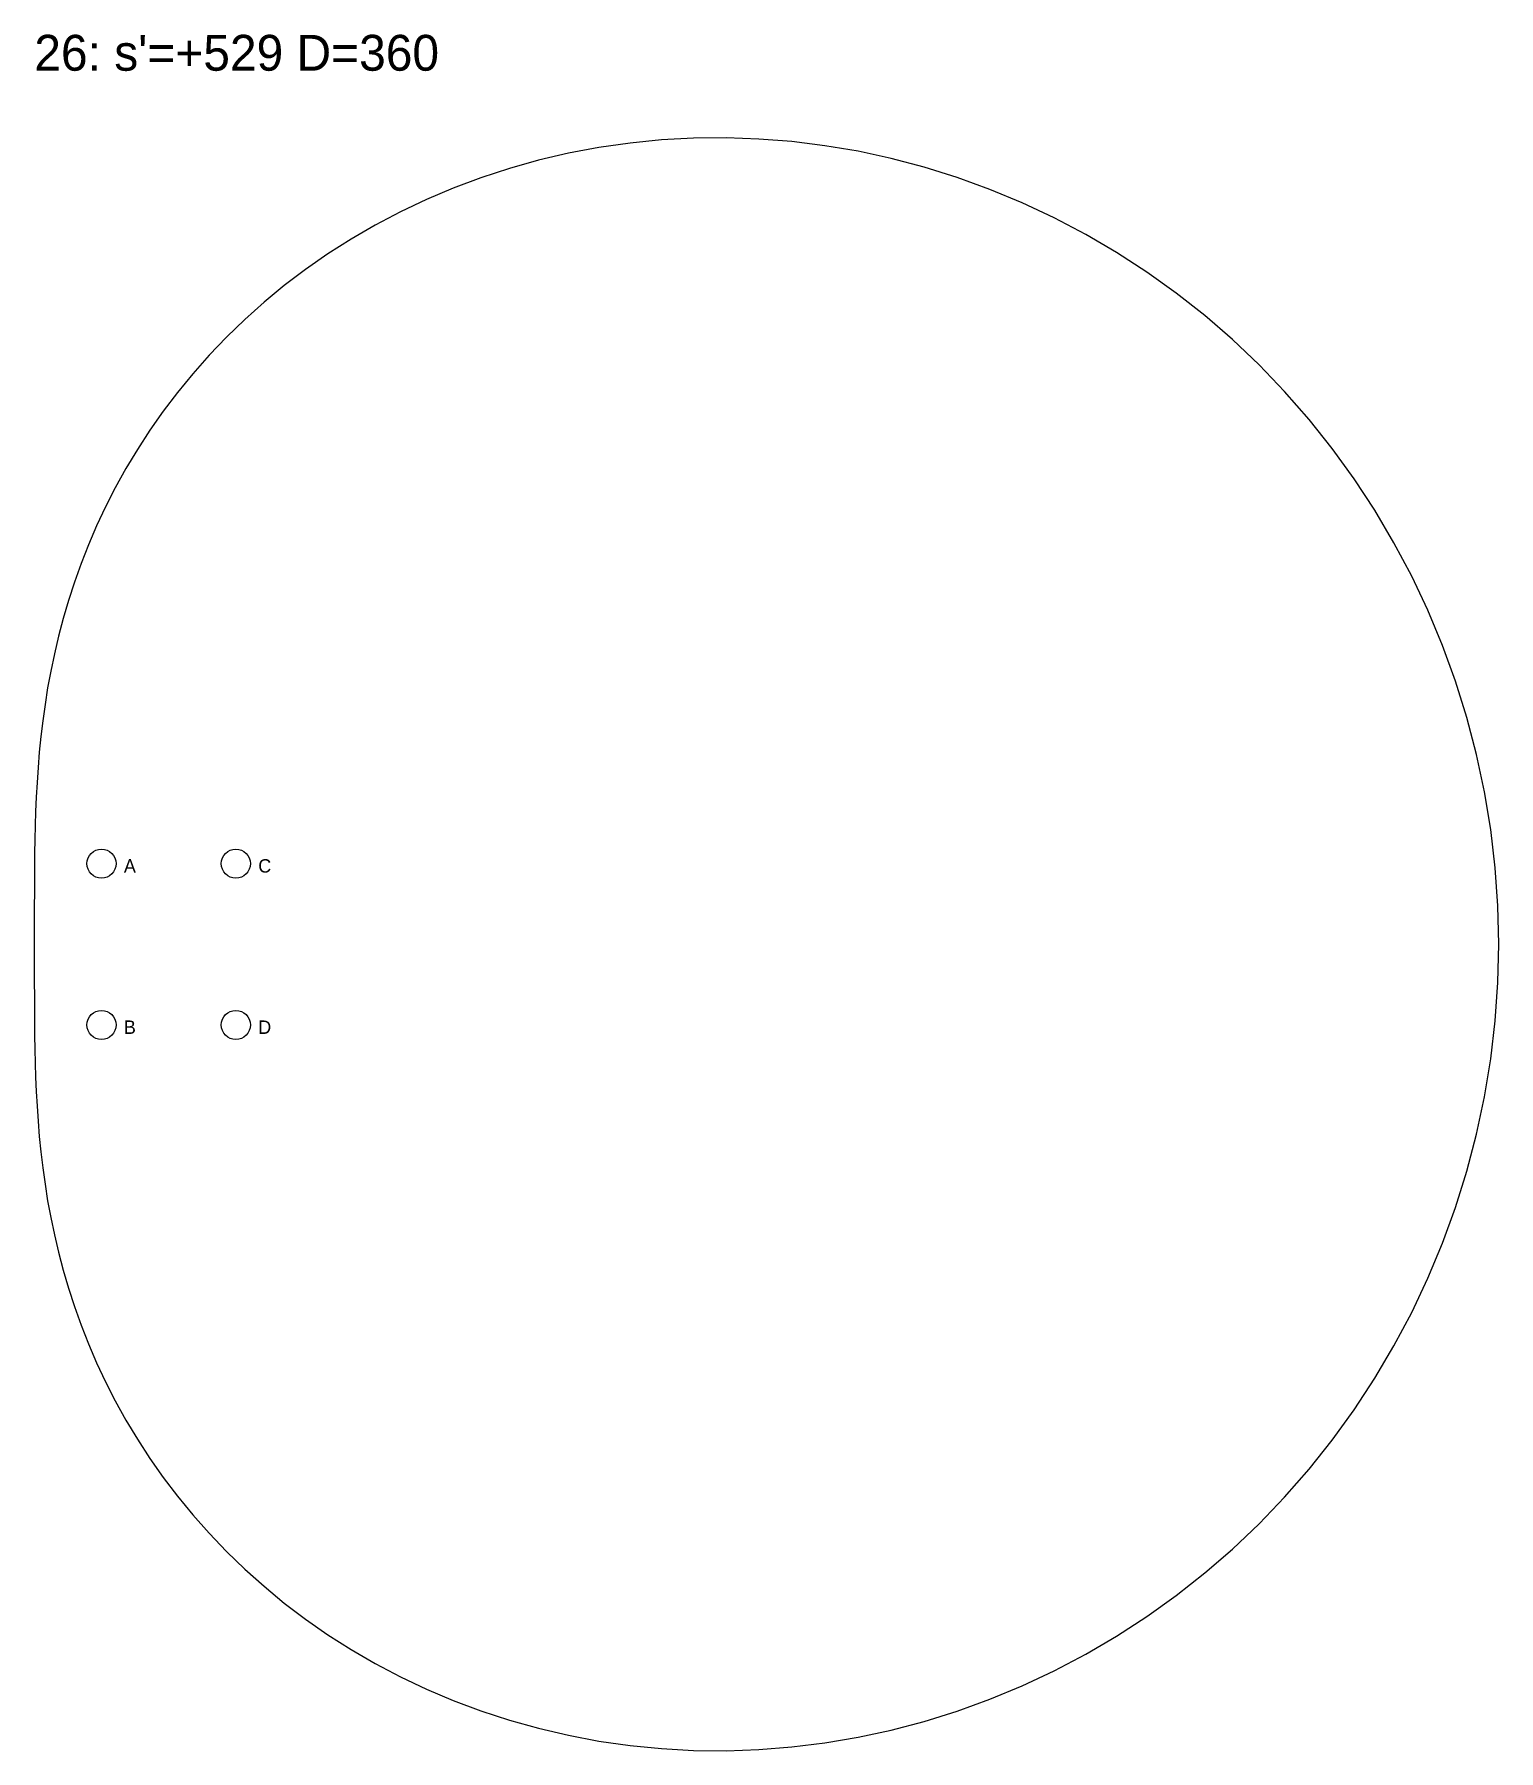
# Model space of a CAD drawing. Header units: millimetres. Extents: x 0 to 2007, y -5243 to 138.
# Drawn here: x 420 to 747, y -2180 to -1796.9 of the extents above; entities that cross this region are included whole.
import ezdxf

# ---------------------------------------------------------------- set-up
doc = ezdxf.new("R2010")
doc.units = ezdxf.units.MM
for name, color, linetype in [('DOWEL', 5, 'CONTINUOUS'), ('SLAB_26', 4, 'CONTINUOUS'), ('TEXT', 1, 'CONTINUOUS')]:
    doc.layers.add(name, color=color, linetype=linetype)

msp = doc.modelspace()

# ---------------------------------------------------------------- texts
at = {"layer": 'DOWEL'}
for s, p in [('A', (440, -1984)), ('C', (470, -1984)), ('B', (440, -2020)), ('D', (470, -2020))]:
    msp.add_text(s, height=3, dxfattribs=at).set_placement(p)
at = {"layer": 'TEXT'}
msp.add_text("26: s'=+529 D=360", height=8, dxfattribs=at).set_placement((420, -1805.03))

# ---------------------------------------------------------------- linework, layer by layer
at = {"layer": 'DOWEL'}
for centre in [(435, -1982), (465, -1982), (435, -2018), (465, -2018)]:
    msp.add_circle(centre, 3.25, dxfattribs=at)
at = {"layer": 'SLAB_26'}
msp.add_lwpolyline([(746.966, -2000), (746.767, -1991.444), (746.171, -1982.908), (745.178, -1974.414), (743.792, -1965.982), (742.018, -1957.633), (739.861, -1949.386), (737.326, -1941.262), (734.423, -1933.28), (731.159, -1925.458), (727.545, -1917.814), (723.591, -1910.367), (719.31, -1903.132), (714.713, -1896.127), (709.814, -1889.366), (704.628, -1882.863), (699.171, -1876.633), (693.457, -1870.687), (687.503, -1865.037), (681.327, -1859.693), (674.945, -1854.665), (668.376, -1849.961), (661.639, -1845.589), (654.751, -1841.554), (647.732, -1837.861), (640.6, -1834.515), (633.375, -1831.517), (626.076, -1828.869), (618.721, -1826.571), (611.329, -1824.624), (603.919, -1823.024), (596.509, -1821.769), (589.116, -1820.856), (581.759, -1820.278), (574.454, -1820.03), (567.218, -1820.105), (560.066, -1820.495), (553.014, -1821.192), (546.076, -1822.185), (539.265, -1823.466), (532.595, -1825.022), (526.077, -1826.842), (519.723, -1828.915), (513.543, -1831.227), (507.547, -1833.765), (501.742, -1836.517), (496.136, -1839.467), (490.735, -1842.603), (485.546, -1845.91), (480.572, -1849.373), (475.818, -1852.979), (471.285, -1856.713), (466.975, -1860.561), (462.89, -1864.508), (459.028, -1868.541), (455.389, -1872.647), (451.971, -1876.812), (448.77, -1881.024), (445.784, -1885.269), (443.007, -1889.536), (440.435, -1893.815), (438.063, -1898.093), (435.883, -1902.361), (433.89, -1906.61), (432.075, -1910.83), (430.43, -1915.014), (428.949, -1919.155), (427.621, -1923.246), (426.439, -1927.281), (425.393, -1931.255), (424.474, -1935.165), (423.673, -1939.006), (422.981, -1942.777), (422.389, -1946.476), (421.887, -1950.102), (421.467, -1953.654), (421.12, -1957.133), (420.837, -1960.54), (420.611, -1963.878), (420.433, -1967.149), (420.297, -1970.357), (420.196, -1973.504), (420.123, -1976.596), (420.072, -1979.638), (420.039, -1982.634), (420.019, -1985.59), (420.008, -1988.513), (420.002, -1991.409), (420, -1994.284), (420, -1997.146), (420, -2000), (420, -2002.854), (420, -2005.716), (420.002, -2008.591), (420.008, -2011.487), (420.019, -2014.41), (420.039, -2017.366), (420.072, -2020.362), (420.123, -2023.404), (420.196, -2026.496), (420.297, -2029.643), (420.433, -2032.851), (420.611, -2036.122), (420.837, -2039.46), (421.12, -2042.867), (421.467, -2046.346), (421.887, -2049.898), (422.389, -2053.524), (422.981, -2057.223), (423.673, -2060.994), (424.474, -2064.835), (425.393, -2068.745), (426.439, -2072.719), (427.621, -2076.754), (428.949, -2080.845), (430.43, -2084.986), (432.075, -2089.17), (433.89, -2093.39), (435.883, -2097.639), (438.063, -2101.907), (440.435, -2106.185), (443.007, -2110.464), (445.784, -2114.731), (448.77, -2118.976), (451.971, -2123.188), (455.389, -2127.353), (459.028, -2131.459), (462.89, -2135.492), (466.975, -2139.439), (471.285, -2143.287), (475.818, -2147.021), (480.572, -2150.627), (485.546, -2154.09), (490.735, -2157.397), (496.136, -2160.533), (501.742, -2163.483), (507.547, -2166.235), (513.543, -2168.773), (519.723, -2171.085), (526.077, -2173.158), (532.595, -2174.978), (539.265, -2176.534), (546.076, -2177.815), (553.014, -2178.808), (560.066, -2179.505), (567.218, -2179.895), (574.454, -2179.97), (581.759, -2179.722), (589.116, -2179.144), (596.509, -2178.231), (603.919, -2176.976), (611.329, -2175.376), (618.721, -2173.429), (626.076, -2171.131), (633.375, -2168.483), (640.6, -2165.485), (647.732, -2162.139), (654.751, -2158.446), (661.639, -2154.411), (668.376, -2150.039), (674.945, -2145.335), (681.327, -2140.307), (687.503, -2134.963), (693.457, -2129.313), (699.171, -2123.367), (704.628, -2117.137), (709.814, -2110.634), (714.713, -2103.873), (719.31, -2096.868), (723.591, -2089.633), (727.545, -2082.186), (731.159, -2074.542), (734.423, -2066.72), (737.326, -2058.738), (739.861, -2050.614), (742.018, -2042.367), (743.792, -2034.018), (745.178, -2025.586), (746.171, -2017.092), (746.767, -2008.556)], close=True, dxfattribs=at)

msp.set_redraw_order([(e.dxf.handle, doc.entitydb.next_handle()) for e in msp.query("TEXT MTEXT ATTDEF DIMENSION ARC_DIMENSION")])  # texts and dimensions are drawn at this point

doc.saveas('drawing.dxf')
